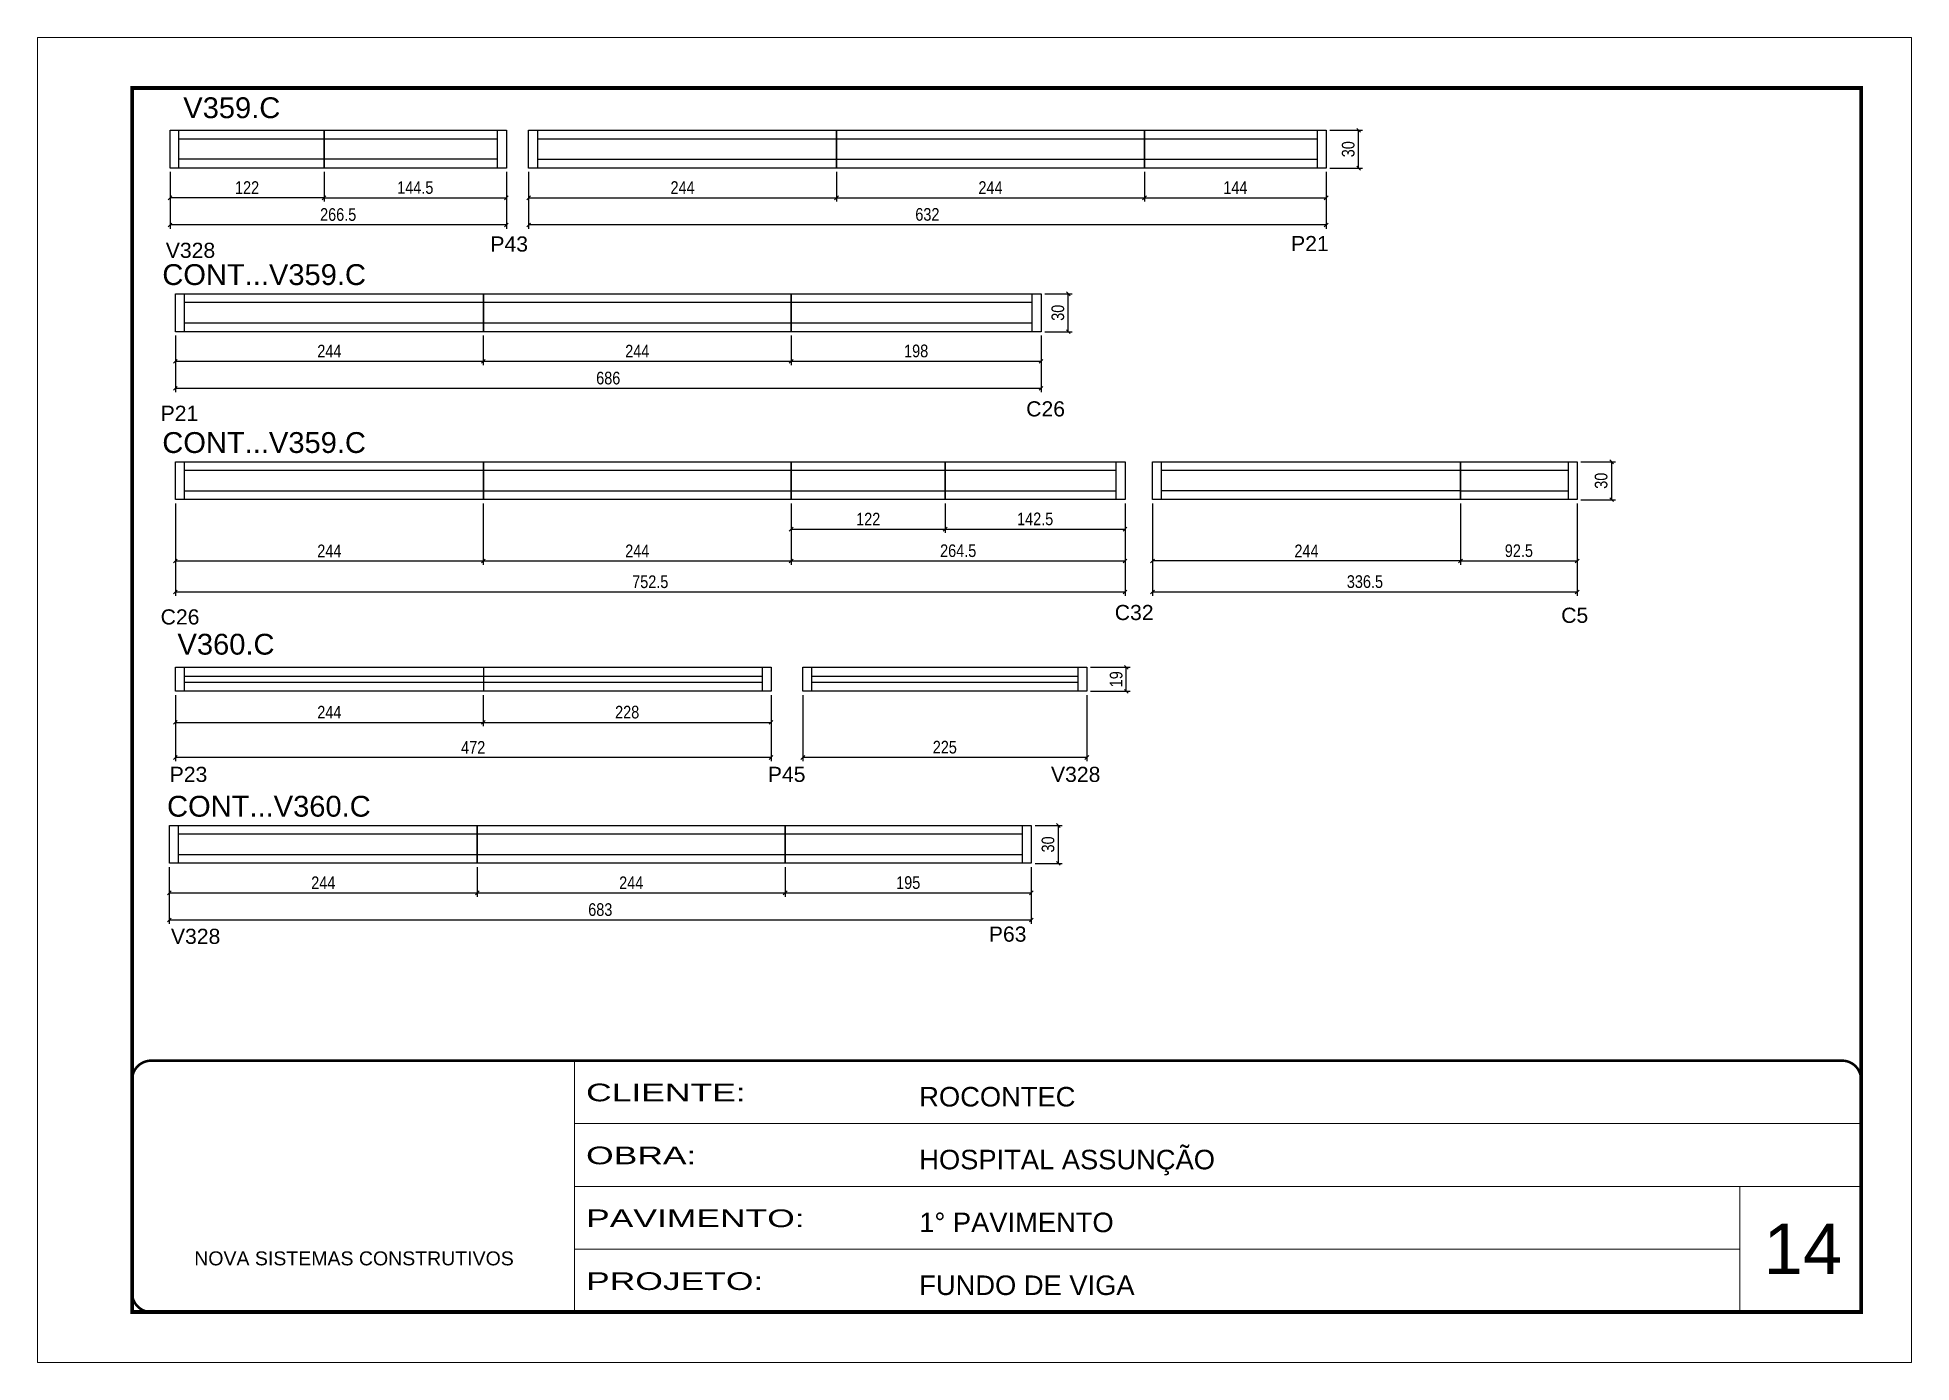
# Model space of a CAD drawing. Extents: x 3090 to 9343, y 762 to 5258.
# Drawn here: x 4688 to 6173, y 762 to 1812 of the extents above; entities that cross this region are included whole.
import ezdxf

# ---------------------------------------------------------------- set-up
doc = ezdxf.new("R2010")
doc.units = 0
doc.linetypes.add('CONTINUO', pattern=[0])
doc.linetypes.add('DASHED', pattern=[0.75, 0.5, -0.25])
for name, color, linetype in [('5', 5, 'Continuous'), ('COTA', 241, 'Continuous'), ('NOMENCLATURA', 7, 'Continuous'), ('Painéis', 200, 'Continuous'), ('SARR_2.2x7', 40, 'Continuous')]:
    doc.layers.add(name, color=color, linetype=linetype)
for name, color, linetype, lineweight in [('CARIMBO', 255, 'Continuous', 9), ('Escoras', 2, 'Continuous', 25), ('Folhas', 255, 'Continuous', 9), ('Romaneio', 3, 'Continuous', 13), ('SARRAFO DE PRESSAO', 251, 'DASHED', 9)]:
    doc.layers.add(name, color=color, linetype=linetype, lineweight=lineweight)
doc.styles.add('ARIAL', font='arial.ttf')
doc.styles.add('COTA TECNICA', font='techl___.ttf', dxfattribs={"height": 10})
doc.styles.add('COTA TECNICA-50', font='techl___.ttf', dxfattribs={"height": 10})
doc.styles.get("Standard").update_dxf_attribs({"font": 'arial.ttf'})
doc.styles.add('Tecnologia', font='')
doc.styles.get('Tecnologia').set_extended_font_data('Forgotten Futurist')
doc.dimstyles.new('COTA PAINEL-50', dxfattribs={"dimtxt": 10, "dimasz": 3, "dimexe": 3, "dimexo": 3, "dimgap": 3, "dimtad": 1, "dimdec": 1, "dimzin": 12, "dimdsep": 46, "dimtxsty": 'COTA TECNICA-50', "dimblk1": 'OBLIQUE', "dimblk2": 'OBLIQUE', "dimsah": 1, "dimcen": 0.9, "dimclrd": 4, "dimclre": 4, "dimclrt": 240, "dimadec": 1, "dimazin": 3, "dimtfac": 1, "dimtdec": 1, "dimtmove": 0, "dimatfit": 3, "dimfxl": 1, "dimtolj": 1, "dimtzin": 12, "dimarcsym": 0})
doc.dimstyles.new('PAINEL', dxfattribs={"dimtxt": 10, "dimasz": 3, "dimexe": 3, "dimexo": 3, "dimgap": 3, "dimtad": 1, "dimdec": 1, "dimzin": 12, "dimdsep": 46, "dimtxsty": 'COTA TECNICA', "dimblk1": 'OBLIQUE', "dimblk2": 'OBLIQUE', "dimsah": 1, "dimcen": 0.9, "dimclrd": 4, "dimclre": 4, "dimclrt": 240, "dimadec": 1, "dimazin": 3, "dimtfac": 1, "dimtdec": 1, "dimtmove": 0, "dimatfit": 3, "dimfxl": 1, "dimtolj": 1, "dimtzin": 12, "dimarcsym": 0})

msp = doc.modelspace()

# ---------------------------------------------------------------- texts
at = {"layer": '5', "linetype": 'Continuous'}
for s, p in [('V328', (4790.11, 1637.3)), ('P43', (5047.31, 1642.3)), ('P21', (5681.76, 1642.63)), ('P21', (4786.02, 1508.16)), ('C26', (5471.89, 1511.66)), ('C26', (4786.02, 1346.79)), ('C32', (5542.08, 1350.29)), ('C5', (5895.83, 1348.1)), ('P23', (4793.18, 1222.03)), ('P45', (5267.18, 1222.03)), ('V328', (5491.53, 1222.03)), ('V328', (4794.17, 1093.69)), ('P63', (5442.29, 1095.43))]:
    msp.add_text(s, height=12, rotation=359.99996, dxfattribs=at).set_placement(p)
at = {"layer": 'CARIMBO', "style": 'ARIAL'}
msp.add_text('14', height=40, dxfattribs=at).set_placement((6056.29, 832.09))
at = {"layer": 'NOMENCLATURA', "linetype": 'Continuous'}
for s, p in [('V359.C', (4803.96, 1748.03)), ('CONT...V359.C', (4787.35, 1615.8)), ('CONT...V359.C', (4787.35, 1482.72)), ('V360.C', (4799.37, 1322.91)), ('CONT...V360.C', (4791.11, 1194.51))]:
    msp.add_text(s, height=16.5, dxfattribs=at).set_placement(p)

# ---------------------------------------------------------------- blocks, each defined once
blk = doc.blocks.new('9999999999')
at = {"color": 30, "linetype": 'CONTINUO'}
for p, q in [((98564.6, 34230.2), (98564.6, 34429.4)), ((98564.6, 34379.6), (99584, 34379.6)), ((98564.6, 34329.8), (99488, 34329.8)), ((99584, 34329.8), (99488, 34329.8)), ((99488, 34329.8), (99488, 34230.2)), ((98564.6, 34280), (99488, 34280))]:
    blk.add_line(p, q, dxfattribs=at)
at = {"color": 30, "linetype": 'CONTINUO', "const_width": 2}
blk.add_lwpolyline([(99584, 34230.2), (99584, 34414.4, 0.414214), (99569, 34429.4), (98229, 34429.4, 0.414214), (98214, 34414.4), (98214, 34245.2, 0.414214), (98229, 34230.2), (99584, 34230.2)], format="xyb", dxfattribs=at)
at = {"layer": 'Folhas'}
blk.add_lwpolyline([(98139, 34190.2), (99624, 34190.2), (99624, 35240.2), (98139, 35240.2)], close=True, dxfattribs=at)
at = {"layer": 'Folhas', "color": 30, "const_width": 3}
blk.add_lwpolyline([(98214, 34230.2), (99584, 34230.2), (99584, 35200.2), (98214, 35200.2)], close=True, dxfattribs=at)
at = {"color": 7, "linetype": 'Continuous', "ltscale": 5, "style": 'ARIAL'}
for s, height, p in [('ROCONTEC', 15.48, (98837.7, 34393.1)), ('HOSPITAL ASSUNÇÃO', 15.483, (98837.7, 34343.3)), ('1° PAVIMENTO', 15.483, (98837.7, 34293.5)), ('NOVA SISTEMAS CONSTRUTIVOS', 11.059, (98263.2, 34267.2)), ('FUNDO DE VIGA', 15.483, (98837.7, 34243.7))]:
    blk.add_text(s, height=height, dxfattribs=at).set_placement(p)
at = {"layer": 'Folhas', "color": 7, "style": 'Tecnologia', "width": 1.5}
for s, p in [('CLIENTE:', (98573.7, 34397.2)), ('OBRA:', (98573.7, 34347.3)), ('PAVIMENTO:', (98573.7, 34297.5)), ('PROJETO:', (98573.7, 34247.7))]:
    blk.add_text(s, height=14, dxfattribs=at).set_placement(p)
blk = doc.blocks.new('_Oblique')
at = {"color": 0, "linetype": 'ByBlock', "lineweight": -2}
blk.add_line((-0.5, -0.5), (0.5, 0.5), dxfattribs=at)
blk = doc.blocks.new('*D424')
at = {"layer": 'Defpoints', "color": 0, "linetype": 'ByBlock', "transparency": 16777216}
for p in [(4793.5, 1708.4), (5060, 1708.4), (4793.5, 1663.4)]:
    blk.add_point(p, dxfattribs=at)
at = {"layer": 'Romaneio', "color": 4, "linetype": 'ByBlock', "lineweight": -2, "transparency": 16777216}
for p, q in [((4793.5, 1705.4), (4793.5, 1660.4)), ((5060, 1705.4), (5060, 1660.4)), ((5060, 1663.4), (4793.5, 1663.4))]:
    blk.add_line(p, q, dxfattribs=at)
at = {"layer": 'Romaneio', "color": 4, "linetype": 'ByBlock', "lineweight": -2, "transparency": 16777216, "xscale": 3, "yscale": 3, "zscale": 3, "rotation": 180}
blk.add_blockref('_Oblique', (4793.5, 1663.4), dxfattribs=at)
at = {"layer": 'Romaneio', "color": 4, "linetype": 'ByBlock', "lineweight": -2, "transparency": 16777216, "xscale": 3, "yscale": 3, "zscale": 3}
blk.add_blockref('_Oblique', (5060, 1663.4), dxfattribs=at)
at = {"layer": 'Romaneio', "color": 240, "linetype": 'ByBlock', "transparency": 16777216, "insert": (4926.7, 1671.6), "char_height": 10, "attachment_point": 5, "style": 'COTA TECNICA-50'}
blk.add_mtext('\\A1;266.5', dxfattribs=at)
blk = doc.blocks.new('*D425')
at = {"layer": 'Defpoints', "color": 0, "linetype": 'Continuous', "transparency": 16777216}
for p in [(4793.5, 1708.4), (4915.5, 1708.4), (4793.5, 1684.9)]:
    blk.add_point(p, dxfattribs=at)
at = {"layer": 'Painéis', "color": 4, "linetype": 'Continuous', "lineweight": -2, "transparency": 16777216}
for p, q in [((4793.5, 1705.4), (4793.5, 1681.9)), ((4915.5, 1705.4), (4915.5, 1681.9)), ((4915.5, 1684.9), (4793.5, 1684.9))]:
    blk.add_line(p, q, dxfattribs=at)
at = {"layer": 'Painéis', "color": 4, "linetype": 'Continuous', "lineweight": -2, "transparency": 16777216, "xscale": 3, "yscale": 3, "zscale": 3, "rotation": 180}
blk.add_blockref('_Oblique', (4793.5, 1684.9), dxfattribs=at)
at = {"layer": 'Painéis', "color": 4, "linetype": 'Continuous', "lineweight": -2, "transparency": 16777216, "xscale": 3, "yscale": 3, "zscale": 3}
blk.add_blockref('_Oblique', (4915.5, 1684.9), dxfattribs=at)
at = {"layer": 'Painéis', "color": 240, "linetype": 'Continuous', "transparency": 16777216, "insert": (4854.5, 1693), "char_height": 10, "attachment_point": 5, "style": 'COTA TECNICA-50'}
blk.add_mtext('\\A1;122', dxfattribs=at)
blk = doc.blocks.new('*D426')
at = {"layer": 'Defpoints', "color": 0, "linetype": 'ByBlock', "transparency": 16777216}
for p in [(4915.5, 1708.4), (5060, 1708.4), (5060, 1684.9)]:
    blk.add_point(p, dxfattribs=at)
at = {"layer": 'Romaneio', "color": 4, "linetype": 'ByBlock', "lineweight": -2, "transparency": 16777216}
for p, q in [((4915.5, 1705.4), (4915.5, 1681.9)), ((5060, 1705.4), (5060, 1681.9)), ((4915.5, 1684.9), (5060, 1684.9))]:
    blk.add_line(p, q, dxfattribs=at)
at = {"layer": 'Romaneio', "color": 4, "linetype": 'ByBlock', "lineweight": -2, "transparency": 16777216, "xscale": 3, "yscale": 3, "zscale": 3, "rotation": 180}
blk.add_blockref('_Oblique', (4915.5, 1684.9), dxfattribs=at)
at = {"layer": 'Romaneio', "color": 4, "linetype": 'ByBlock', "lineweight": -2, "transparency": 16777216, "xscale": 3, "yscale": 3, "zscale": 3}
blk.add_blockref('_Oblique', (5060, 1684.9), dxfattribs=at)
at = {"layer": 'Romaneio', "color": 240, "linetype": 'ByBlock', "transparency": 16777216, "insert": (4987.8, 1693), "char_height": 10, "attachment_point": 5, "style": 'COTA TECNICA-50'}
blk.add_mtext('\\A1;144.5', dxfattribs=at)
blk = doc.blocks.new('*D113')
at = {"layer": 'Defpoints', "color": 0, "linetype": 'ByBlock', "transparency": 16777216}
for p in [(5077.6, 1708.4), (5321.6, 1708.4), (5321.6, 1684.9)]:
    blk.add_point(p, dxfattribs=at)
at = {"layer": 'Romaneio', "color": 4, "linetype": 'ByBlock', "lineweight": -2, "transparency": 16777216}
for p, q in [((5077.6, 1705.4), (5077.6, 1681.9)), ((5321.6, 1705.4), (5321.6, 1681.9)), ((5077.6, 1684.9), (5321.6, 1684.9))]:
    blk.add_line(p, q, dxfattribs=at)
at = {"layer": 'Romaneio', "color": 4, "linetype": 'ByBlock', "lineweight": -2, "transparency": 16777216, "xscale": 3, "yscale": 3, "zscale": 3, "rotation": 180}
blk.add_blockref('_Oblique', (5077.6, 1684.9), dxfattribs=at)
at = {"layer": 'Romaneio', "color": 4, "linetype": 'ByBlock', "lineweight": -2, "transparency": 16777216, "xscale": 3, "yscale": 3, "zscale": 3}
blk.add_blockref('_Oblique', (5321.6, 1684.9), dxfattribs=at)
at = {"layer": 'Romaneio', "color": 240, "linetype": 'ByBlock', "transparency": 16777216, "insert": (5199.6, 1693), "char_height": 10, "attachment_point": 5, "style": 'COTA TECNICA-50'}
blk.add_mtext('\\A1;244', dxfattribs=at)
blk = doc.blocks.new('*D114')
at = {"layer": 'Defpoints', "color": 0, "linetype": 'ByBlock', "transparency": 16777216}
for p in [(5321.6, 1708.4), (5565.6, 1708.4), (5565.6, 1684.9)]:
    blk.add_point(p, dxfattribs=at)
at = {"layer": 'Romaneio', "color": 4, "linetype": 'ByBlock', "lineweight": -2, "transparency": 16777216}
for p, q in [((5321.6, 1705.4), (5321.6, 1681.9)), ((5565.6, 1705.4), (5565.6, 1681.9)), ((5321.6, 1684.9), (5565.6, 1684.9))]:
    blk.add_line(p, q, dxfattribs=at)
at = {"layer": 'Romaneio', "color": 4, "linetype": 'ByBlock', "lineweight": -2, "transparency": 16777216, "xscale": 3, "yscale": 3, "zscale": 3, "rotation": 180}
blk.add_blockref('_Oblique', (5321.6, 1684.9), dxfattribs=at)
at = {"layer": 'Romaneio', "color": 4, "linetype": 'ByBlock', "lineweight": -2, "transparency": 16777216, "xscale": 3, "yscale": 3, "zscale": 3}
blk.add_blockref('_Oblique', (5565.6, 1684.9), dxfattribs=at)
at = {"layer": 'Romaneio', "color": 240, "linetype": 'ByBlock', "transparency": 16777216, "insert": (5443.6, 1693), "char_height": 10, "attachment_point": 5, "style": 'COTA TECNICA-50'}
blk.add_mtext('\\A1;244', dxfattribs=at)
blk = doc.blocks.new('*D115')
at = {"layer": 'Defpoints', "color": 0, "linetype": 'ByBlock', "transparency": 16777216}
for p in [(5565.6, 1708.4), (5709.6, 1708.4), (5709.6, 1684.9)]:
    blk.add_point(p, dxfattribs=at)
at = {"layer": 'Romaneio', "color": 4, "linetype": 'ByBlock', "lineweight": -2, "transparency": 16777216}
for p, q in [((5565.6, 1705.4), (5565.6, 1681.9)), ((5709.6, 1705.4), (5709.6, 1681.9)), ((5565.6, 1684.9), (5709.6, 1684.9))]:
    blk.add_line(p, q, dxfattribs=at)
at = {"layer": 'Romaneio', "color": 4, "linetype": 'ByBlock', "lineweight": -2, "transparency": 16777216, "xscale": 3, "yscale": 3, "zscale": 3, "rotation": 180}
blk.add_blockref('_Oblique', (5565.6, 1684.9), dxfattribs=at)
at = {"layer": 'Romaneio', "color": 4, "linetype": 'ByBlock', "lineweight": -2, "transparency": 16777216, "xscale": 3, "yscale": 3, "zscale": 3}
blk.add_blockref('_Oblique', (5709.6, 1684.9), dxfattribs=at)
at = {"layer": 'Romaneio', "color": 240, "linetype": 'ByBlock', "transparency": 16777216, "insert": (5637.6, 1693), "char_height": 10, "attachment_point": 5, "style": 'COTA TECNICA-50'}
blk.add_mtext('\\A1;144', dxfattribs=at)
blk = doc.blocks.new('*D116')
at = {"layer": 'Defpoints', "color": 0, "linetype": 'ByBlock', "transparency": 16777216}
for p in [(5077.6, 1708.4), (5709.6, 1708.4), (5077.6, 1663.4)]:
    blk.add_point(p, dxfattribs=at)
at = {"layer": 'Romaneio', "color": 4, "linetype": 'ByBlock', "lineweight": -2, "transparency": 16777216}
for p, q in [((5077.6, 1705.4), (5077.6, 1660.4)), ((5709.6, 1705.4), (5709.6, 1660.4)), ((5709.6, 1663.4), (5077.6, 1663.4))]:
    blk.add_line(p, q, dxfattribs=at)
at = {"layer": 'Romaneio', "color": 4, "linetype": 'ByBlock', "lineweight": -2, "transparency": 16777216, "xscale": 3, "yscale": 3, "zscale": 3, "rotation": 180}
blk.add_blockref('_Oblique', (5077.6, 1663.4), dxfattribs=at)
at = {"layer": 'Romaneio', "color": 4, "linetype": 'ByBlock', "lineweight": -2, "transparency": 16777216, "xscale": 3, "yscale": 3, "zscale": 3}
blk.add_blockref('_Oblique', (5709.6, 1663.4), dxfattribs=at)
at = {"layer": 'Romaneio', "color": 240, "linetype": 'ByBlock', "transparency": 16777216, "insert": (5393.6, 1671.7), "char_height": 10, "attachment_point": 5, "style": 'COTA TECNICA-50'}
blk.add_mtext('\\A1;632', dxfattribs=at)
blk = doc.blocks.new('*D117')
at = {"layer": 'Defpoints', "color": 0, "linetype": 'ByBlock', "transparency": 16777216}
for p in [(4797.7, 1578.8), (5041.7, 1578.8), (5041.7, 1555.4)]:
    blk.add_point(p, dxfattribs=at)
at = {"layer": 'Romaneio', "color": 4, "linetype": 'ByBlock', "lineweight": -2, "transparency": 16777216}
for p, q in [((4797.7, 1575.8), (4797.7, 1552.4)), ((5041.7, 1575.8), (5041.7, 1552.4)), ((4797.7, 1555.4), (5041.7, 1555.4))]:
    blk.add_line(p, q, dxfattribs=at)
at = {"layer": 'Romaneio', "color": 4, "linetype": 'ByBlock', "lineweight": -2, "transparency": 16777216, "xscale": 3, "yscale": 3, "zscale": 3, "rotation": 180}
blk.add_blockref('_Oblique', (4797.7, 1555.4), dxfattribs=at)
at = {"layer": 'Romaneio', "color": 4, "linetype": 'ByBlock', "lineweight": -2, "transparency": 16777216, "xscale": 3, "yscale": 3, "zscale": 3}
blk.add_blockref('_Oblique', (5041.7, 1555.4), dxfattribs=at)
at = {"layer": 'Romaneio', "color": 240, "linetype": 'ByBlock', "transparency": 16777216, "insert": (4919.7, 1563.4), "char_height": 10, "attachment_point": 5, "style": 'COTA TECNICA-50'}
blk.add_mtext('\\A1;244', dxfattribs=at)
blk = doc.blocks.new('*D118')
at = {"layer": 'Defpoints', "color": 0, "linetype": 'ByBlock', "transparency": 16777216}
for p in [(5041.7, 1578.8), (5285.7, 1578.8), (5285.7, 1555.4)]:
    blk.add_point(p, dxfattribs=at)
at = {"layer": 'Romaneio', "color": 4, "linetype": 'ByBlock', "lineweight": -2, "transparency": 16777216}
for p, q in [((5041.7, 1575.8), (5041.7, 1552.4)), ((5285.7, 1575.8), (5285.7, 1552.4)), ((5041.7, 1555.4), (5285.7, 1555.4))]:
    blk.add_line(p, q, dxfattribs=at)
at = {"layer": 'Romaneio', "color": 4, "linetype": 'ByBlock', "lineweight": -2, "transparency": 16777216, "xscale": 3, "yscale": 3, "zscale": 3, "rotation": 180}
blk.add_blockref('_Oblique', (5041.7, 1555.4), dxfattribs=at)
at = {"layer": 'Romaneio', "color": 4, "linetype": 'ByBlock', "lineweight": -2, "transparency": 16777216, "xscale": 3, "yscale": 3, "zscale": 3}
blk.add_blockref('_Oblique', (5285.7, 1555.4), dxfattribs=at)
at = {"layer": 'Romaneio', "color": 240, "linetype": 'ByBlock', "transparency": 16777216, "insert": (5163.7, 1563.4), "char_height": 10, "attachment_point": 5, "style": 'COTA TECNICA-50'}
blk.add_mtext('\\A1;244', dxfattribs=at)
blk = doc.blocks.new('*D119')
at = {"layer": 'Defpoints', "color": 0, "linetype": 'ByBlock', "transparency": 16777216}
for p in [(5285.7, 1578.8), (5483.7, 1578.8), (5483.7, 1555.4)]:
    blk.add_point(p, dxfattribs=at)
at = {"layer": 'Romaneio', "color": 4, "linetype": 'ByBlock', "lineweight": -2, "transparency": 16777216}
for p, q in [((5285.7, 1575.8), (5285.7, 1552.4)), ((5483.7, 1575.8), (5483.7, 1552.4)), ((5285.7, 1555.4), (5483.7, 1555.4))]:
    blk.add_line(p, q, dxfattribs=at)
at = {"layer": 'Romaneio', "color": 4, "linetype": 'ByBlock', "lineweight": -2, "transparency": 16777216, "xscale": 3, "yscale": 3, "zscale": 3, "rotation": 180}
blk.add_blockref('_Oblique', (5285.7, 1555.4), dxfattribs=at)
at = {"layer": 'Romaneio', "color": 4, "linetype": 'ByBlock', "lineweight": -2, "transparency": 16777216, "xscale": 3, "yscale": 3, "zscale": 3}
blk.add_blockref('_Oblique', (5483.7, 1555.4), dxfattribs=at)
at = {"layer": 'Romaneio', "color": 240, "linetype": 'ByBlock', "transparency": 16777216, "insert": (5384.7, 1563.5), "char_height": 10, "attachment_point": 5, "style": 'COTA TECNICA-50'}
blk.add_mtext('\\A1;198', dxfattribs=at)
blk = doc.blocks.new('*D120')
at = {"layer": 'Defpoints', "color": 0, "linetype": 'ByBlock', "transparency": 16777216}
for p in [(4797.7, 1578.8), (5483.7, 1578.8), (4797.7, 1533.9)]:
    blk.add_point(p, dxfattribs=at)
at = {"layer": 'Romaneio', "color": 4, "linetype": 'ByBlock', "lineweight": -2, "transparency": 16777216}
for p, q in [((4797.7, 1575.8), (4797.7, 1530.9)), ((5483.7, 1575.8), (5483.7, 1530.9)), ((5483.7, 1533.9), (4797.7, 1533.9))]:
    blk.add_line(p, q, dxfattribs=at)
at = {"layer": 'Romaneio', "color": 4, "linetype": 'ByBlock', "lineweight": -2, "transparency": 16777216, "xscale": 3, "yscale": 3, "zscale": 3, "rotation": 180}
blk.add_blockref('_Oblique', (4797.7, 1533.9), dxfattribs=at)
at = {"layer": 'Romaneio', "color": 4, "linetype": 'ByBlock', "lineweight": -2, "transparency": 16777216, "xscale": 3, "yscale": 3, "zscale": 3}
blk.add_blockref('_Oblique', (5483.7, 1533.9), dxfattribs=at)
at = {"layer": 'Romaneio', "color": 240, "linetype": 'ByBlock', "transparency": 16777216, "insert": (5140.7, 1542), "char_height": 10, "attachment_point": 5, "style": 'COTA TECNICA-50'}
blk.add_mtext('\\A1;686', dxfattribs=at)
blk = doc.blocks.new('*D121')
at = {"layer": 'Defpoints', "color": 0, "linetype": 'ByBlock', "transparency": 16777216}
for p in [(5709.6, 1738.4), (5735.3, 1738.4), (5709.6, 1708.4)]:
    blk.add_point(p, dxfattribs=at)
at = {"layer": 'Romaneio', "color": 4, "linetype": 'ByBlock', "lineweight": -2, "transparency": 16777216}
for p, q in [((5712.6, 1738.4), (5738.3, 1738.4)), ((5735.3, 1708.4), (5735.3, 1738.4)), ((5712.6, 1708.4), (5738.3, 1708.4))]:
    blk.add_line(p, q, dxfattribs=at)
at = {"layer": 'Romaneio', "color": 4, "linetype": 'ByBlock', "lineweight": -2, "transparency": 16777216, "xscale": 3, "yscale": 3, "zscale": 3}
for p, rotation in [((5735.3, 1738.4), 90), ((5735.3, 1708.4), 270)]:
    blk.add_blockref('_Oblique', p, dxfattribs=dict(at, rotation=rotation))
at = {"layer": 'Romaneio', "color": 240, "linetype": 'ByBlock', "transparency": 16777216, "insert": (5727.1, 1723.4), "char_height": 10, "attachment_point": 5, "rotation": 90, "style": 'COTA TECNICA-50'}
blk.add_mtext('\\A1;30', dxfattribs=at)
blk = doc.blocks.new('*D122')
at = {"layer": 'Defpoints', "color": 0, "linetype": 'ByBlock', "transparency": 16777216}
for p in [(4797.7, 1445.7), (5041.7, 1445.7), (5041.7, 1397.1)]:
    blk.add_point(p, dxfattribs=at)
at = {"layer": 'Romaneio', "color": 4, "linetype": 'ByBlock', "lineweight": -2, "transparency": 16777216}
for p, q in [((4797.7, 1442.7), (4797.7, 1394.1)), ((5041.7, 1442.7), (5041.7, 1394.1)), ((4797.7, 1397.1), (5041.7, 1397.1))]:
    blk.add_line(p, q, dxfattribs=at)
at = {"layer": 'Romaneio', "color": 4, "linetype": 'ByBlock', "lineweight": -2, "transparency": 16777216, "xscale": 3, "yscale": 3, "zscale": 3, "rotation": 180}
blk.add_blockref('_Oblique', (4797.7, 1397.1), dxfattribs=at)
at = {"layer": 'Romaneio', "color": 4, "linetype": 'ByBlock', "lineweight": -2, "transparency": 16777216, "xscale": 3, "yscale": 3, "zscale": 3}
blk.add_blockref('_Oblique', (5041.7, 1397.1), dxfattribs=at)
at = {"layer": 'Romaneio', "color": 240, "linetype": 'ByBlock', "transparency": 16777216, "insert": (4919.7, 1405.1), "char_height": 10, "attachment_point": 5, "style": 'COTA TECNICA-50'}
blk.add_mtext('\\A1;244', dxfattribs=at)
blk = doc.blocks.new('*D123')
at = {"layer": 'Defpoints', "color": 0, "linetype": 'ByBlock', "transparency": 16777216}
for p in [(5041.7, 1445.7), (5285.7, 1445.7), (5285.7, 1397.1)]:
    blk.add_point(p, dxfattribs=at)
at = {"layer": 'Romaneio', "color": 4, "linetype": 'ByBlock', "lineweight": -2, "transparency": 16777216}
for p, q in [((5041.7, 1442.7), (5041.7, 1394.1)), ((5285.7, 1442.7), (5285.7, 1394.1)), ((5041.7, 1397.1), (5285.7, 1397.1))]:
    blk.add_line(p, q, dxfattribs=at)
at = {"layer": 'Romaneio', "color": 4, "linetype": 'ByBlock', "lineweight": -2, "transparency": 16777216, "xscale": 3, "yscale": 3, "zscale": 3, "rotation": 180}
blk.add_blockref('_Oblique', (5041.7, 1397.1), dxfattribs=at)
at = {"layer": 'Romaneio', "color": 4, "linetype": 'ByBlock', "lineweight": -2, "transparency": 16777216, "xscale": 3, "yscale": 3, "zscale": 3}
blk.add_blockref('_Oblique', (5285.7, 1397.1), dxfattribs=at)
at = {"layer": 'Romaneio', "color": 240, "linetype": 'ByBlock', "transparency": 16777216, "insert": (5163.7, 1405.1), "char_height": 10, "attachment_point": 5, "style": 'COTA TECNICA-50'}
blk.add_mtext('\\A1;244', dxfattribs=at)
blk = doc.blocks.new('*D124')
at = {"layer": 'Defpoints', "color": 0, "linetype": 'ByBlock', "transparency": 16777216}
for p in [(5285.7, 1445.7), (5550.2, 1445.7), (5550.2, 1397.1)]:
    blk.add_point(p, dxfattribs=at)
at = {"layer": 'Romaneio', "color": 4, "linetype": 'ByBlock', "lineweight": -2, "transparency": 16777216}
for p, q in [((5285.7, 1442.7), (5285.7, 1394.1)), ((5550.2, 1442.7), (5550.2, 1394.1)), ((5285.7, 1397.1), (5550.2, 1397.1))]:
    blk.add_line(p, q, dxfattribs=at)
at = {"layer": 'Romaneio', "color": 4, "linetype": 'ByBlock', "lineweight": -2, "transparency": 16777216, "xscale": 3, "yscale": 3, "zscale": 3, "rotation": 180}
blk.add_blockref('_Oblique', (5285.7, 1397.1), dxfattribs=at)
at = {"layer": 'Romaneio', "color": 4, "linetype": 'ByBlock', "lineweight": -2, "transparency": 16777216, "xscale": 3, "yscale": 3, "zscale": 3}
blk.add_blockref('_Oblique', (5550.2, 1397.1), dxfattribs=at)
at = {"layer": 'Romaneio', "color": 240, "linetype": 'ByBlock', "transparency": 16777216, "insert": (5418, 1405.2), "char_height": 10, "attachment_point": 5, "style": 'COTA TECNICA-50'}
blk.add_mtext('\\A1;264.5', dxfattribs=at)
blk = doc.blocks.new('*D125')
at = {"layer": 'Defpoints', "color": 0, "linetype": 'ByBlock', "transparency": 16777216}
for p in [(4797.7, 1445.7), (5550.2, 1445.7), (4797.7, 1372.5)]:
    blk.add_point(p, dxfattribs=at)
at = {"layer": 'Romaneio', "color": 4, "linetype": 'ByBlock', "lineweight": -2, "transparency": 16777216}
for p, q in [((4797.7, 1442.7), (4797.7, 1369.5)), ((5550.2, 1442.7), (5550.2, 1369.5)), ((5550.2, 1372.5), (4797.7, 1372.5))]:
    blk.add_line(p, q, dxfattribs=at)
at = {"layer": 'Romaneio', "color": 4, "linetype": 'ByBlock', "lineweight": -2, "transparency": 16777216, "xscale": 3, "yscale": 3, "zscale": 3, "rotation": 180}
blk.add_blockref('_Oblique', (4797.7, 1372.5), dxfattribs=at)
at = {"layer": 'Romaneio', "color": 4, "linetype": 'ByBlock', "lineweight": -2, "transparency": 16777216, "xscale": 3, "yscale": 3, "zscale": 3}
blk.add_blockref('_Oblique', (5550.2, 1372.5), dxfattribs=at)
at = {"layer": 'Romaneio', "color": 240, "linetype": 'ByBlock', "transparency": 16777216, "insert": (5174, 1380.6), "char_height": 10, "attachment_point": 5, "style": 'COTA TECNICA-50'}
blk.add_mtext('\\A1;752.5', dxfattribs=at)
blk = doc.blocks.new('*D427')
at = {"layer": 'Defpoints', "color": 0, "linetype": 'ByBlock', "transparency": 16777216}
for p in [(5285.7, 1445.7), (5407.7, 1445.7), (5407.7, 1422.3)]:
    blk.add_point(p, dxfattribs=at)
at = {"layer": 'Escoras', "color": 4, "linetype": 'ByBlock', "lineweight": -2, "transparency": 16777216}
for p, q in [((5285.7, 1442.7), (5285.7, 1419.3)), ((5407.7, 1442.7), (5407.7, 1419.3)), ((5285.7, 1422.3), (5407.7, 1422.3))]:
    blk.add_line(p, q, dxfattribs=at)
at = {"layer": 'Escoras', "color": 4, "linetype": 'ByBlock', "lineweight": -2, "transparency": 16777216, "xscale": 3, "yscale": 3, "zscale": 3, "rotation": 180}
blk.add_blockref('_Oblique', (5285.7, 1422.3), dxfattribs=at)
at = {"layer": 'Escoras', "color": 4, "linetype": 'ByBlock', "lineweight": -2, "transparency": 16777216, "xscale": 3, "yscale": 3, "zscale": 3}
blk.add_blockref('_Oblique', (5407.7, 1422.3), dxfattribs=at)
at = {"layer": 'Escoras', "color": 240, "linetype": 'ByBlock', "transparency": 16777216, "insert": (5346.7, 1430.3), "char_height": 10, "attachment_point": 5, "style": 'COTA TECNICA-50'}
blk.add_mtext('\\A1;122', dxfattribs=at)
blk = doc.blocks.new('*D428')
at = {"layer": 'Defpoints', "color": 0, "linetype": 'ByBlock', "transparency": 16777216}
for p in [(5407.7, 1445.7), (5550.2, 1445.7), (5550.2, 1422.3)]:
    blk.add_point(p, dxfattribs=at)
at = {"layer": 'Escoras', "color": 4, "linetype": 'ByBlock', "lineweight": -2, "transparency": 16777216}
for p, q in [((5407.7, 1442.7), (5407.7, 1419.3)), ((5550.2, 1442.7), (5550.2, 1419.3)), ((5407.7, 1422.3), (5550.2, 1422.3))]:
    blk.add_line(p, q, dxfattribs=at)
at = {"layer": 'Escoras', "color": 4, "linetype": 'ByBlock', "lineweight": -2, "transparency": 16777216, "xscale": 3, "yscale": 3, "zscale": 3, "rotation": 180}
blk.add_blockref('_Oblique', (5407.7, 1422.3), dxfattribs=at)
at = {"layer": 'Escoras', "color": 4, "linetype": 'ByBlock', "lineweight": -2, "transparency": 16777216, "xscale": 3, "yscale": 3, "zscale": 3}
blk.add_blockref('_Oblique', (5550.2, 1422.3), dxfattribs=at)
at = {"layer": 'Escoras', "color": 240, "linetype": 'ByBlock', "transparency": 16777216, "insert": (5479, 1430.4), "char_height": 10, "attachment_point": 5, "style": 'COTA TECNICA-50'}
blk.add_mtext('\\A1;142.5', dxfattribs=at)
blk = doc.blocks.new('*D429')
at = {"layer": 'Defpoints', "color": 0, "linetype": 'ByBlock', "transparency": 16777216}
for p in [(5572, 1445.7), (5908.5, 1445.7), (5572, 1372.5)]:
    blk.add_point(p, dxfattribs=at)
at = {"layer": 'Romaneio', "color": 4, "linetype": 'ByBlock', "lineweight": -2, "transparency": 16777216}
for p, q in [((5572, 1442.7), (5572, 1369.5)), ((5908.5, 1442.7), (5908.5, 1369.5)), ((5908.5, 1372.5), (5572, 1372.5))]:
    blk.add_line(p, q, dxfattribs=at)
at = {"layer": 'Romaneio', "color": 4, "linetype": 'ByBlock', "lineweight": -2, "transparency": 16777216, "xscale": 3, "yscale": 3, "zscale": 3, "rotation": 180}
blk.add_blockref('_Oblique', (5572, 1372.5), dxfattribs=at)
at = {"layer": 'Romaneio', "color": 4, "linetype": 'ByBlock', "lineweight": -2, "transparency": 16777216, "xscale": 3, "yscale": 3, "zscale": 3}
blk.add_blockref('_Oblique', (5908.5, 1372.5), dxfattribs=at)
at = {"layer": 'Romaneio', "color": 240, "linetype": 'ByBlock', "transparency": 16777216, "insert": (5740.3, 1380.7), "char_height": 10, "attachment_point": 5, "style": 'COTA TECNICA-50'}
blk.add_mtext('\\A1;336.5', dxfattribs=at)
blk = doc.blocks.new('*D430')
at = {"layer": 'Defpoints', "color": 0, "linetype": 'Continuous', "transparency": 16777216}
for p in [(5572, 1445.7), (5816, 1445.7), (5572, 1397.1)]:
    blk.add_point(p, dxfattribs=at)
at = {"layer": 'Painéis', "color": 4, "linetype": 'Continuous', "lineweight": -2, "transparency": 16777216}
for p, q in [((5572, 1442.7), (5572, 1394.1)), ((5816, 1442.7), (5816, 1394.1)), ((5816, 1397.1), (5572, 1397.1))]:
    blk.add_line(p, q, dxfattribs=at)
at = {"layer": 'Painéis', "color": 4, "linetype": 'Continuous', "lineweight": -2, "transparency": 16777216, "xscale": 3, "yscale": 3, "zscale": 3, "rotation": 180}
blk.add_blockref('_Oblique', (5572, 1397.1), dxfattribs=at)
at = {"layer": 'Painéis', "color": 4, "linetype": 'Continuous', "lineweight": -2, "transparency": 16777216, "xscale": 3, "yscale": 3, "zscale": 3}
blk.add_blockref('_Oblique', (5816, 1397.1), dxfattribs=at)
at = {"layer": 'Painéis', "color": 240, "linetype": 'Continuous', "transparency": 16777216, "insert": (5694, 1405.1), "char_height": 10, "attachment_point": 5, "style": 'COTA TECNICA-50'}
blk.add_mtext('\\A1;244', dxfattribs=at)
blk = doc.blocks.new('*D332')
at = {"layer": 'Defpoints', "color": 0, "linetype": 'ByBlock', "transparency": 16777216}
for p in [(5816, 1445.7), (5908.5, 1445.7), (5908.5, 1397.1)]:
    blk.add_point(p, dxfattribs=at)
at = {"layer": 'Romaneio', "color": 4, "linetype": 'ByBlock', "lineweight": -2, "transparency": 16777216}
for p, q in [((5816, 1442.7), (5816, 1394.1)), ((5908.5, 1442.7), (5908.5, 1394.1)), ((5816, 1397.1), (5908.5, 1397.1))]:
    blk.add_line(p, q, dxfattribs=at)
at = {"layer": 'Romaneio', "color": 4, "linetype": 'ByBlock', "lineweight": -2, "transparency": 16777216, "xscale": 3, "yscale": 3, "zscale": 3, "rotation": 180}
blk.add_blockref('_Oblique', (5816, 1397.1), dxfattribs=at)
at = {"layer": 'Romaneio', "color": 4, "linetype": 'ByBlock', "lineweight": -2, "transparency": 16777216, "xscale": 3, "yscale": 3, "zscale": 3}
blk.add_blockref('_Oblique', (5908.5, 1397.1), dxfattribs=at)
at = {"layer": 'Romaneio', "color": 240, "linetype": 'ByBlock', "transparency": 16777216, "insert": (5862.3, 1405.2), "char_height": 10, "attachment_point": 5, "style": 'COTA TECNICA-50'}
blk.add_mtext('\\A1;92.5', dxfattribs=at)
blk = doc.blocks.new('*D333')
at = {"layer": 'Defpoints', "color": 0, "linetype": 'ByBlock', "transparency": 16777216}
for p in [(5908.5, 1475.7), (5908.5, 1445.7), (5935.8, 1445.7)]:
    blk.add_point(p, dxfattribs=at)
at = {"layer": 'Escoras', "color": 4, "linetype": 'ByBlock', "lineweight": -2, "transparency": 16777216}
for p, q in [((5911.5, 1475.7), (5938.8, 1475.7)), ((5935.8, 1475.7), (5935.8, 1445.7)), ((5911.5, 1445.7), (5938.8, 1445.7))]:
    blk.add_line(p, q, dxfattribs=at)
at = {"layer": 'Escoras', "color": 4, "linetype": 'ByBlock', "lineweight": -2, "transparency": 16777216, "xscale": 3, "yscale": 3, "zscale": 3}
for p, rotation in [((5935.8, 1475.7), 90), ((5935.8, 1445.7), 270)]:
    blk.add_blockref('_Oblique', p, dxfattribs=dict(at, rotation=rotation))
at = {"layer": 'Escoras', "color": 240, "linetype": 'ByBlock', "transparency": 16777216, "insert": (5927.5, 1460.7), "char_height": 10, "attachment_point": 5, "rotation": 90, "style": 'COTA TECNICA-50'}
blk.add_mtext('\\A1;30', dxfattribs=at)
blk = doc.blocks.new('*D334')
at = {"layer": 'Defpoints', "color": 0, "linetype": 'ByBlock', "transparency": 16777216}
for p in [(5483.7, 1608.8), (5505.2, 1608.8), (5483.7, 1578.8)]:
    blk.add_point(p, dxfattribs=at)
at = {"layer": 'Escoras', "color": 4, "linetype": 'ByBlock', "lineweight": -2, "transparency": 16777216}
for p, q in [((5486.7, 1608.8), (5508.2, 1608.8)), ((5505.2, 1578.8), (5505.2, 1608.8)), ((5486.7, 1578.8), (5508.2, 1578.8))]:
    blk.add_line(p, q, dxfattribs=at)
at = {"layer": 'Escoras', "color": 4, "linetype": 'ByBlock', "lineweight": -2, "transparency": 16777216, "xscale": 3, "yscale": 3, "zscale": 3}
for p, rotation in [((5505.2, 1608.8), 90), ((5505.2, 1578.8), 270)]:
    blk.add_blockref('_Oblique', p, dxfattribs=dict(at, rotation=rotation))
at = {"layer": 'Escoras', "color": 240, "linetype": 'ByBlock', "transparency": 16777216, "insert": (5497, 1593.8), "char_height": 10, "attachment_point": 5, "rotation": 90, "style": 'COTA TECNICA-50'}
blk.add_mtext('\\A1;30', dxfattribs=at)
blk = doc.blocks.new('*D335')
at = {"layer": 'COTA', "color": 4, "linetype": 'ByBlock', "lineweight": -2, "transparency": 16777216}
for p, q in [((4797.7, 1290.9), (4797.7, 1238.4)), ((5269.7, 1290.9), (5269.7, 1238.4)), ((5269.7, 1241.4), (4797.7, 1241.4))]:
    blk.add_line(p, q, dxfattribs=at)
at = {"layer": 'Defpoints', "color": 0, "linetype": 'ByBlock', "transparency": 16777216}
for p in [(4797.7, 1293.9), (5269.7, 1293.9), (4797.7, 1241.4)]:
    blk.add_point(p, dxfattribs=at)
at = {"layer": 'COTA', "color": 4, "linetype": 'ByBlock', "lineweight": -2, "transparency": 16777216, "xscale": 3, "yscale": 3, "zscale": 3, "rotation": 180}
blk.add_blockref('_Oblique', (4797.7, 1241.4), dxfattribs=at)
at = {"layer": 'COTA', "color": 4, "linetype": 'ByBlock', "lineweight": -2, "transparency": 16777216, "xscale": 3, "yscale": 3, "zscale": 3}
blk.add_blockref('_Oblique', (5269.7, 1241.4), dxfattribs=at)
at = {"layer": 'COTA', "color": 240, "linetype": 'ByBlock', "transparency": 16777216, "insert": (5033.7, 1249.4), "char_height": 10, "attachment_point": 5, "style": 'COTA TECNICA-50'}
blk.add_mtext('\\A1;472', dxfattribs=at)
blk = doc.blocks.new('*D336')
at = {"color": 4, "lineweight": -2, "transparency": 16777216}
for p, q in [((4797.7, 1290.9), (4797.7, 1266.2)), ((5041.7, 1290.9), (5041.7, 1266.2)), ((4797.7, 1269.2), (5041.7, 1269.2))]:
    blk.add_line(p, q, dxfattribs=at)
at = {"layer": 'Defpoints', "color": 0, "transparency": 16777216}
for p in [(4797.7, 1293.9), (5041.7, 1293.9), (5041.7, 1269.2)]:
    blk.add_point(p, dxfattribs=at)
at = {"color": 4, "lineweight": -2, "transparency": 16777216, "xscale": 3, "yscale": 3, "zscale": 3, "rotation": 180}
blk.add_blockref('_Oblique', (4797.7, 1269.2), dxfattribs=at)
at = {"color": 4, "lineweight": -2, "transparency": 16777216, "xscale": 3, "yscale": 3, "zscale": 3}
blk.add_blockref('_Oblique', (5041.7, 1269.2), dxfattribs=at)
at = {"color": 240, "transparency": 16777216, "insert": (4919.7, 1277.3), "char_height": 10, "attachment_point": 5, "style": 'COTA TECNICA'}
blk.add_mtext('\\A1;244', dxfattribs=at)
blk = doc.blocks.new('*D337')
at = {"color": 4, "lineweight": -2, "transparency": 16777216}
for p, q in [((5041.7, 1290.9), (5041.7, 1266.2)), ((5269.7, 1290.9), (5269.7, 1266.2)), ((5041.7, 1269.2), (5269.7, 1269.2))]:
    blk.add_line(p, q, dxfattribs=at)
at = {"layer": 'Defpoints', "color": 0, "transparency": 16777216}
for p in [(5041.7, 1293.9), (5269.7, 1293.9), (5269.7, 1269.2)]:
    blk.add_point(p, dxfattribs=at)
at = {"color": 4, "lineweight": -2, "transparency": 16777216, "xscale": 3, "yscale": 3, "zscale": 3, "rotation": 180}
blk.add_blockref('_Oblique', (5041.7, 1269.2), dxfattribs=at)
at = {"color": 4, "lineweight": -2, "transparency": 16777216, "xscale": 3, "yscale": 3, "zscale": 3}
blk.add_blockref('_Oblique', (5269.7, 1269.2), dxfattribs=at)
at = {"color": 240, "transparency": 16777216, "insert": (5155.7, 1277.3), "char_height": 10, "attachment_point": 5, "style": 'COTA TECNICA'}
blk.add_mtext('\\A1;228', dxfattribs=at)
blk = doc.blocks.new('*D338')
at = {"layer": 'COTA', "color": 4, "linetype": 'ByBlock', "lineweight": -2, "transparency": 16777216}
for p, q in [((5294.9, 1290.9), (5294.9, 1238.4)), ((5519.9, 1290.9), (5519.9, 1238.4)), ((5519.9, 1241.4), (5294.9, 1241.4))]:
    blk.add_line(p, q, dxfattribs=at)
at = {"layer": 'Defpoints', "color": 0, "linetype": 'ByBlock', "transparency": 16777216}
for p in [(5294.9, 1293.9), (5519.9, 1293.9), (5294.9, 1241.4)]:
    blk.add_point(p, dxfattribs=at)
at = {"layer": 'COTA', "color": 4, "linetype": 'ByBlock', "lineweight": -2, "transparency": 16777216, "xscale": 3, "yscale": 3, "zscale": 3, "rotation": 180}
blk.add_blockref('_Oblique', (5294.9, 1241.4), dxfattribs=at)
at = {"layer": 'COTA', "color": 4, "linetype": 'ByBlock', "lineweight": -2, "transparency": 16777216, "xscale": 3, "yscale": 3, "zscale": 3}
blk.add_blockref('_Oblique', (5519.9, 1241.4), dxfattribs=at)
at = {"layer": 'COTA', "color": 240, "linetype": 'ByBlock', "transparency": 16777216, "insert": (5407.4, 1249.5), "char_height": 10, "attachment_point": 5, "style": 'COTA TECNICA-50'}
blk.add_mtext('\\A1;225', dxfattribs=at)
blk = doc.blocks.new('*D339')
at = {"layer": 'Defpoints', "color": 0, "linetype": 'ByBlock', "transparency": 16777216}
for p in [(5519.9, 1312.9), (5551.2, 1312.9), (5519.9, 1293.9)]:
    blk.add_point(p, dxfattribs=at)
at = {"layer": 'Romaneio', "color": 4, "linetype": 'ByBlock', "lineweight": -2, "transparency": 16777216}
for p, q in [((5522.9, 1312.9), (5554.2, 1312.9)), ((5551.2, 1293.9), (5551.2, 1312.9)), ((5522.9, 1293.9), (5554.2, 1293.9))]:
    blk.add_line(p, q, dxfattribs=at)
at = {"layer": 'Romaneio', "color": 4, "linetype": 'ByBlock', "lineweight": -2, "transparency": 16777216, "xscale": 3, "yscale": 3, "zscale": 3}
for p, rotation in [((5551.2, 1312.9), 90), ((5551.2, 1293.9), 270)]:
    blk.add_blockref('_Oblique', p, dxfattribs=dict(at, rotation=rotation))
at = {"layer": 'Romaneio', "color": 240, "linetype": 'ByBlock', "transparency": 16777216, "insert": (5543.2, 1303.4), "char_height": 10, "attachment_point": 5, "rotation": 90, "style": 'COTA TECNICA-50'}
blk.add_mtext('\\A1;19', dxfattribs=at)
blk = doc.blocks.new('*D61')
at = {"layer": 'Defpoints', "color": 0, "linetype": 'ByBlock', "transparency": 16777216}
for p in [(4792.9, 1157.5), (5036.9, 1157.5), (5036.9, 1134.1)]:
    blk.add_point(p, dxfattribs=at)
at = {"layer": 'Romaneio', "color": 4, "linetype": 'ByBlock', "lineweight": -2, "transparency": 16777216}
for p, q in [((4792.9, 1154.5), (4792.9, 1131.1)), ((5036.9, 1154.5), (5036.9, 1131.1)), ((4792.9, 1134.1), (5036.9, 1134.1))]:
    blk.add_line(p, q, dxfattribs=at)
at = {"layer": 'Romaneio', "color": 4, "linetype": 'ByBlock', "lineweight": -2, "transparency": 16777216, "xscale": 3, "yscale": 3, "zscale": 3, "rotation": 180}
blk.add_blockref('_Oblique', (4792.9, 1134.1), dxfattribs=at)
at = {"layer": 'Romaneio', "color": 4, "linetype": 'ByBlock', "lineweight": -2, "transparency": 16777216, "xscale": 3, "yscale": 3, "zscale": 3}
blk.add_blockref('_Oblique', (5036.9, 1134.1), dxfattribs=at)
at = {"layer": 'Romaneio', "color": 240, "linetype": 'ByBlock', "transparency": 16777216, "insert": (4914.9, 1142.1), "char_height": 10, "attachment_point": 5, "style": 'COTA TECNICA-50'}
blk.add_mtext('\\A1;244', dxfattribs=at)
blk = doc.blocks.new('*D62')
at = {"layer": 'Defpoints', "color": 0, "linetype": 'ByBlock', "transparency": 16777216}
for p in [(5036.9, 1157.5), (5280.9, 1157.5), (5280.9, 1134.1)]:
    blk.add_point(p, dxfattribs=at)
at = {"layer": 'Romaneio', "color": 4, "linetype": 'ByBlock', "lineweight": -2, "transparency": 16777216}
for p, q in [((5036.9, 1154.5), (5036.9, 1131.1)), ((5280.9, 1154.5), (5280.9, 1131.1)), ((5036.9, 1134.1), (5280.9, 1134.1))]:
    blk.add_line(p, q, dxfattribs=at)
at = {"layer": 'Romaneio', "color": 4, "linetype": 'ByBlock', "lineweight": -2, "transparency": 16777216, "xscale": 3, "yscale": 3, "zscale": 3, "rotation": 180}
blk.add_blockref('_Oblique', (5036.9, 1134.1), dxfattribs=at)
at = {"layer": 'Romaneio', "color": 4, "linetype": 'ByBlock', "lineweight": -2, "transparency": 16777216, "xscale": 3, "yscale": 3, "zscale": 3}
blk.add_blockref('_Oblique', (5280.9, 1134.1), dxfattribs=at)
at = {"layer": 'Romaneio', "color": 240, "linetype": 'ByBlock', "transparency": 16777216, "insert": (5158.9, 1142.1), "char_height": 10, "attachment_point": 5, "style": 'COTA TECNICA-50'}
blk.add_mtext('\\A1;244', dxfattribs=at)
blk = doc.blocks.new('*D63')
at = {"layer": 'Defpoints', "color": 0, "linetype": 'ByBlock', "transparency": 16777216}
for p in [(5280.9, 1157.5), (5475.9, 1157.5), (5475.9, 1134.1)]:
    blk.add_point(p, dxfattribs=at)
at = {"layer": 'Romaneio', "color": 4, "linetype": 'ByBlock', "lineweight": -2, "transparency": 16777216}
for p, q in [((5280.9, 1154.5), (5280.9, 1131.1)), ((5475.9, 1154.5), (5475.9, 1131.1)), ((5280.9, 1134.1), (5475.9, 1134.1))]:
    blk.add_line(p, q, dxfattribs=at)
at = {"layer": 'Romaneio', "color": 4, "linetype": 'ByBlock', "lineweight": -2, "transparency": 16777216, "xscale": 3, "yscale": 3, "zscale": 3, "rotation": 180}
blk.add_blockref('_Oblique', (5280.9, 1134.1), dxfattribs=at)
at = {"layer": 'Romaneio', "color": 4, "linetype": 'ByBlock', "lineweight": -2, "transparency": 16777216, "xscale": 3, "yscale": 3, "zscale": 3}
blk.add_blockref('_Oblique', (5475.9, 1134.1), dxfattribs=at)
at = {"layer": 'Romaneio', "color": 240, "linetype": 'ByBlock', "transparency": 16777216, "insert": (5378.4, 1142.2), "char_height": 10, "attachment_point": 5, "style": 'COTA TECNICA-50'}
blk.add_mtext('\\A1;195', dxfattribs=at)
blk = doc.blocks.new('*D64')
at = {"layer": 'Defpoints', "color": 0, "linetype": 'ByBlock', "transparency": 16777216}
for p in [(4792.9, 1157.5), (5475.9, 1157.5), (4792.9, 1112.6)]:
    blk.add_point(p, dxfattribs=at)
at = {"layer": 'Romaneio', "color": 4, "linetype": 'ByBlock', "lineweight": -2, "transparency": 16777216}
for p, q in [((4792.9, 1154.5), (4792.9, 1109.6)), ((5475.9, 1154.5), (5475.9, 1109.6)), ((5475.9, 1112.6), (4792.9, 1112.6))]:
    blk.add_line(p, q, dxfattribs=at)
at = {"layer": 'Romaneio', "color": 4, "linetype": 'ByBlock', "lineweight": -2, "transparency": 16777216, "xscale": 3, "yscale": 3, "zscale": 3, "rotation": 180}
blk.add_blockref('_Oblique', (4792.9, 1112.6), dxfattribs=at)
at = {"layer": 'Romaneio', "color": 4, "linetype": 'ByBlock', "lineweight": -2, "transparency": 16777216, "xscale": 3, "yscale": 3, "zscale": 3}
blk.add_blockref('_Oblique', (5475.9, 1112.6), dxfattribs=at)
at = {"layer": 'Romaneio', "color": 240, "linetype": 'ByBlock', "transparency": 16777216, "insert": (5134.4, 1120.8), "char_height": 10, "attachment_point": 5, "style": 'COTA TECNICA-50'}
blk.add_mtext('\\A1;683', dxfattribs=at)
blk = doc.blocks.new('*D340')
at = {"layer": 'Defpoints', "color": 0, "linetype": 'ByBlock', "transparency": 16777216}
for p in [(5475.9, 1187.5), (5497.4, 1187.5), (5475.9, 1157.5)]:
    blk.add_point(p, dxfattribs=at)
at = {"layer": 'Escoras', "color": 4, "linetype": 'ByBlock', "lineweight": -2, "transparency": 16777216}
for p, q in [((5478.9, 1187.5), (5500.4, 1187.5)), ((5497.4, 1157.5), (5497.4, 1187.5)), ((5478.9, 1157.5), (5500.4, 1157.5))]:
    blk.add_line(p, q, dxfattribs=at)
at = {"layer": 'Escoras', "color": 4, "linetype": 'ByBlock', "lineweight": -2, "transparency": 16777216, "xscale": 3, "yscale": 3, "zscale": 3}
for p, rotation in [((5497.4, 1187.5), 90), ((5497.4, 1157.5), 270)]:
    blk.add_blockref('_Oblique', p, dxfattribs=dict(at, rotation=rotation))
at = {"layer": 'Escoras', "color": 240, "linetype": 'ByBlock', "transparency": 16777216, "insert": (5489.2, 1172.5), "char_height": 10, "attachment_point": 5, "rotation": 90, "style": 'COTA TECNICA-50'}
blk.add_mtext('\\A1;30', dxfattribs=at)

# ---------------------------------------------------------------- dimensions: what is measured, and where the dimension line sits
for base, p1, p2, picture, middle in [((5041.74, 1269.21), (4797.74, 1293.89), (5041.74, 1293.89), '*D336', (4919.74, 1277.28)), ((5269.74, 1269.21), (5041.74, 1293.89), (5269.74, 1293.89), '*D337', (5155.74, 1277.31))]:
    dim = msp.add_linear_dim(base=base, p1=p1, p2=p2, dimstyle='PAINEL')
    dim.commit()
    dim.dimension.update_dxf_attribs({"geometry": picture, "text_midpoint": middle})
at = {"layer": 'COTA', "linetype": 'ByBlock'}
for base, p1, p2, picture, middle in [((4797.74, 1241.37), (5269.74, 1293.89), (4797.74, 1293.89), '*D335', (5033.74, 1249.44)), ((5294.9, 1241.37), (5519.9, 1293.89), (5294.9, 1293.89), '*D338', (5407.4, 1249.48))]:
    dim = msp.add_linear_dim(base=base, p1=p1, p2=p2, dimstyle='COTA PAINEL-50', override={"dimarcsym": 1}, dxfattribs=at)
    dim.commit()
    dim.dimension.update_dxf_attribs({"geometry": picture, "text_midpoint": middle})
at = {"layer": 'Escoras', "linetype": 'ByBlock'}
for base, p1, p2, picture, middle in [((5505.22, 1608.82), (5483.74, 1578.82), (5483.74, 1608.82), '*D334', (5497, 1593.82)), ((5935.77, 1445.74), (5908.52, 1475.74), (5908.52, 1445.74), '*D333', (5927.55, 1460.74)), ((5497.4, 1187.53), (5475.92, 1157.53), (5475.92, 1187.53), '*D340', (5489.18, 1172.53))]:
    dim = msp.add_linear_dim(base=base, p1=p1, p2=p2, angle=90, dimstyle='COTA PAINEL-50', override={"dimarcsym": 1}, dxfattribs=at)
    dim.commit()
    dim.dimension.update_dxf_attribs({"geometry": picture, "text_midpoint": middle})
for base, p1, p2, picture, middle in [((5407.74, 1422.28), (5285.74, 1445.74), (5407.74, 1445.74), '*D427', (5346.74, 1430.33)), ((5550.24, 1422.28), (5407.74, 1445.74), (5550.24, 1445.74), '*D428', (5478.99, 1430.39))]:
    dim = msp.add_linear_dim(base=base, p1=p1, p2=p2, dimstyle='COTA PAINEL-50', override={"dimarcsym": 1}, dxfattribs=at)
    dim.commit()
    dim.dimension.update_dxf_attribs({"geometry": picture, "text_midpoint": middle})
at = {"layer": 'Painéis', "linetype": 'Continuous'}
for base, p1, p2, picture, middle in [((4793.48, 1684.94), (4915.51, 1708.4), (4793.48, 1708.4), '*D425', (4854.49, 1693)), ((5572, 1397.07), (5816.02, 1445.74), (5572, 1445.74), '*D430', (5694.01, 1405.15))]:
    dim = msp.add_linear_dim(base=base, p1=p1, p2=p2, dimstyle='COTA PAINEL-50', override={"dimarcsym": 1}, dxfattribs=at)
    dim.commit()
    dim.dimension.update_dxf_attribs({"geometry": picture, "text_midpoint": middle})
at = {"layer": 'Romaneio', "linetype": 'ByBlock'}
dim = msp.add_aligned_dim(p1=(5709.61, 1708.4), p2=(5709.61, 1738.4), distance=-25.68, dimstyle='COTA PAINEL-50', override={"dimarcsym": 1}, dxfattribs=at)
dim.commit()
dim.dimension.update_dxf_attribs({"geometry": '*D121', "text_midpoint": (5727.07, 1723.4)})
for base, p1, p2, override, picture, middle in [((4793.48, 1663.44), (5060.01, 1708.4), (4793.48, 1708.4), {"dimarcsym": 1}, '*D424', (4926.74, 1671.55)), ((5060.01, 1684.94), (4915.51, 1708.4), (5060.01, 1708.4), {"dimarcsym": 1}, '*D426', (4987.76, 1693.05)), ((5321.61, 1684.94), (5077.61, 1708.4), (5321.61, 1708.4), {"dimtmove": 1, "dimarcsym": 1}, '*D113', (5199.61, 1693.01)), ((5077.61, 1663.44), (5709.61, 1708.4), (5077.61, 1708.4), {"dimtmove": 1, "dimarcsym": 1}, '*D116', (5393.61, 1671.66)), ((5565.61, 1684.94), (5321.61, 1708.4), (5565.61, 1708.4), {"dimtmove": 1, "dimarcsym": 1}, '*D114', (5443.61, 1693.01)), ((5709.61, 1684.94), (5565.61, 1708.4), (5709.61, 1708.4), {"dimtmove": 1, "dimarcsym": 1}, '*D115', (5637.61, 1693.01)), ((5041.74, 1555.36), (4797.74, 1578.82), (5041.74, 1578.82), {"dimtmove": 1, "dimarcsym": 1}, '*D117', (4919.74, 1563.43)), ((4797.74, 1533.86), (5483.74, 1578.82), (4797.74, 1578.82), {"dimtmove": 1, "dimarcsym": 1}, '*D120', (5140.74, 1541.99)), ((5285.74, 1555.36), (5041.74, 1578.82), (5285.74, 1578.82), {"dimtmove": 1, "dimarcsym": 1}, '*D118', (5163.74, 1563.43)), ((5483.74, 1555.36), (5285.74, 1578.82), (5483.74, 1578.82), {"dimtmove": 1, "dimarcsym": 1}, '*D119', (5384.74, 1563.46)), ((5041.74, 1397.07), (4797.74, 1445.74), (5041.74, 1445.74), {"dimtmove": 1, "dimarcsym": 1}, '*D122', (4919.74, 1405.15)), ((4797.74, 1372.49), (5550.24, 1445.74), (4797.74, 1445.74), {"dimtmove": 1, "dimarcsym": 1}, '*D125', (5173.99, 1380.6)), ((5285.74, 1397.07), (5041.74, 1445.74), (5285.74, 1445.74), {"dimtmove": 1, "dimarcsym": 1}, '*D123', (5163.74, 1405.15)), ((5550.24, 1397.07), (5285.74, 1445.74), (5550.24, 1445.74), {"dimtmove": 1, "dimarcsym": 1}, '*D124', (5417.99, 1405.18)), ((5572, 1372.49), (5908.52, 1445.74), (5572, 1445.74), {"dimarcsym": 1}, '*D429', (5740.26, 1380.71)), ((5908.52, 1397.07), (5816.02, 1445.74), (5908.52, 1445.74), {"dimarcsym": 1}, '*D332', (5862.27, 1405.21)), ((5036.92, 1134.07), (4792.92, 1157.53), (5036.92, 1157.53), {"dimtmove": 1, "dimarcsym": 1}, '*D61', (4914.92, 1142.14)), ((4792.92, 1112.57), (5475.92, 1157.53), (4792.92, 1157.53), {"dimtmove": 1, "dimarcsym": 1}, '*D64', (5134.42, 1120.82)), ((5280.92, 1134.07), (5036.92, 1157.53), (5280.92, 1157.53), {"dimtmove": 1, "dimarcsym": 1}, '*D62', (5158.92, 1142.14)), ((5475.92, 1134.07), (5280.92, 1157.53), (5475.92, 1157.53), {"dimtmove": 1, "dimarcsym": 1}, '*D63', (5378.42, 1142.21))]:
    dim = msp.add_linear_dim(base=base, p1=p1, p2=p2, dimstyle='COTA PAINEL-50', override=override, dxfattribs=at)
    dim.commit()
    dim.dimension.update_dxf_attribs({"geometry": picture, "text_midpoint": middle})
dim = msp.add_linear_dim(base=(5551.24, 1312.89), p1=(5519.9, 1293.89), p2=(5519.9, 1312.89), angle=90, dimstyle='COTA PAINEL-50', override={"dimarcsym": 1}, dxfattribs=at)
dim.commit()
dim.dimension.update_dxf_attribs({"geometry": '*D339', "text_midpoint": (5543.16, 1303.39)})

# ---------------------------------------------------------------- linework, layer by layer
at = {"layer": 'Painéis', "linetype": 'Continuous'}
for p, q in [((4793.48, 1738.4), (4915.51, 1738.4)), ((4793.48, 1708.4), (4793.48, 1738.4)), ((4915.51, 1738.4), (4915.51, 1708.4)), ((4915.51, 1708.4), (4793.48, 1708.4)), ((5572, 1475.74), (5816.02, 1475.74)), ((5572, 1445.74), (5572, 1475.74)), ((5816.02, 1475.74), (5816.02, 1445.74)), ((5816.02, 1445.74), (5572, 1445.74)), ((5041.74, 1312.89), (5041.74, 1293.89))]:
    msp.add_line(p, q, dxfattribs=at)
for points in [[(5060.01, 1708.4), (4915.51, 1708.4), (4915.51, 1738.4), (5060.01, 1738.4)], [(5077.61, 1738.4), (5321.61, 1738.4), (5321.61, 1708.4), (5077.61, 1708.4)], [(5321.61, 1738.4), (5565.61, 1738.4), (5565.61, 1708.4), (5321.61, 1708.4)], [(5565.61, 1708.4), (5565.61, 1738.4), (5709.61, 1738.4), (5709.61, 1708.4)], [(4797.74, 1608.82), (5041.74, 1608.82), (5041.74, 1578.82), (4797.74, 1578.82)], [(5041.74, 1608.82), (5285.74, 1608.82), (5285.74, 1578.82), (5041.74, 1578.82)], [(5285.74, 1578.82), (5285.74, 1608.82), (5483.74, 1608.82), (5483.74, 1578.82)], [(4797.74, 1475.74), (5041.74, 1475.74), (5041.74, 1445.74), (4797.74, 1445.74)], [(5041.74, 1475.74), (5285.74, 1475.74), (5285.74, 1445.74), (5041.74, 1445.74)], [(5285.74, 1475.74), (5407.74, 1475.74), (5407.74, 1445.74), (5285.74, 1445.74)], [(5407.74, 1445.74), (5407.74, 1475.74), (5550.24, 1475.74), (5550.24, 1445.74)], [(5908.52, 1445.74), (5816.02, 1445.74), (5816.02, 1475.74), (5908.52, 1475.74)], [(4797.74, 1312.89), (5269.74, 1312.89), (5269.74, 1293.89), (4797.74, 1293.89)], [(5294.9, 1312.89), (5519.9, 1312.89), (5519.9, 1293.89), (5294.9, 1293.89)], [(4792.92, 1187.53), (5036.92, 1187.53), (5036.92, 1157.53), (4792.92, 1157.53)], [(5036.92, 1187.53), (5280.92, 1187.53), (5280.92, 1157.53), (5036.92, 1157.53)], [(5280.92, 1157.53), (5280.92, 1187.53), (5475.92, 1187.53), (5475.92, 1157.53)]]:
    msp.add_lwpolyline(points, close=True, dxfattribs=at)
at = {"layer": 'SARR_2.2x7', "linetype": 'Continuous'}
for p, q in [((4800.48, 1708.4), (4800.48, 1738.4)), ((5053.01, 1708.4), (5053.01, 1738.4)), ((5084.61, 1738.4), (5084.61, 1708.4)), ((5702.61, 1708.4), (5702.61, 1738.4)), ((5053.01, 1731.4), (4800.48, 1731.4)), ((5321.61, 1731.4), (5084.61, 1731.4)), ((5565.61, 1731.4), (5321.61, 1731.4)), ((5702.61, 1731.4), (5565.61, 1731.4)), ((5053.01, 1715.4), (4800.48, 1715.4)), ((5084.61, 1715.4), (5321.61, 1715.4)), ((5321.61, 1715.4), (5565.61, 1715.4)), ((5565.61, 1715.4), (5702.61, 1715.4)), ((4804.74, 1608.82), (4804.74, 1578.82)), ((5476.74, 1578.82), (5476.74, 1608.82)), ((5041.74, 1601.82), (4804.74, 1601.82)), ((5285.74, 1601.82), (5041.74, 1601.82)), ((5476.74, 1601.82), (5285.74, 1601.82)), ((4804.74, 1585.82), (5041.74, 1585.82)), ((5041.74, 1585.82), (5285.74, 1585.82)), ((5285.74, 1585.82), (5476.74, 1585.82)), ((4804.74, 1475.74), (4804.74, 1445.74)), ((5543.24, 1445.74), (5543.24, 1475.74)), ((5579, 1445.74), (5579, 1475.74)), ((5901.52, 1445.74), (5901.52, 1475.74)), ((5041.74, 1468.74), (4804.74, 1468.74)), ((5285.74, 1468.74), (5041.74, 1468.74)), ((5543.24, 1468.74), (5285.74, 1468.74)), ((5816.02, 1468.74), (5579, 1468.74)), ((5901.52, 1468.74), (5816.02, 1468.74)), ((4804.74, 1452.74), (5041.74, 1452.74)), ((5041.74, 1452.74), (5285.74, 1452.74)), ((5285.74, 1452.74), (5543.24, 1452.74)), ((5816.02, 1452.74), (5579, 1452.74)), ((5816.02, 1452.74), (5901.52, 1452.74)), ((4804.74, 1312.89), (4804.74, 1293.89)), ((5262.74, 1312.89), (5262.74, 1293.89)), ((5301.9, 1312.89), (5301.9, 1293.89)), ((5512.9, 1312.89), (5512.9, 1293.89)), ((4804.74, 1305.89), (5262.74, 1305.89)), ((5262.74, 1300.89), (4804.74, 1300.89)), ((5301.9, 1305.89), (5512.9, 1305.89)), ((5512.9, 1300.89), (5301.9, 1300.89)), ((4799.92, 1187.53), (4799.92, 1157.53)), ((5036.92, 1180.53), (4799.92, 1180.53)), ((5280.92, 1180.53), (5036.92, 1180.53)), ((5468.92, 1180.53), (5280.92, 1180.53)), ((5468.92, 1157.53), (5468.92, 1187.53)), ((4799.92, 1164.53), (5036.92, 1164.53)), ((5036.92, 1164.53), (5280.92, 1164.53)), ((5280.92, 1164.53), (5468.92, 1164.53))]:
    msp.add_line(p, q, dxfattribs=at)

# ---------------------------------------------------------------- block references
at = {"layer": 'SARRAFO DE PRESSAO', "color": 6, "linetype": 'ByBlock'}
msp.add_blockref('9999999999', (-93450.55, -33428.25), dxfattribs=at)

msp.set_redraw_order([(e.dxf.handle, doc.entitydb.next_handle()) for e in msp.query("TEXT MTEXT ATTDEF DIMENSION ARC_DIMENSION")])  # texts and dimensions are drawn at this point

doc.saveas('drawing.dxf')
